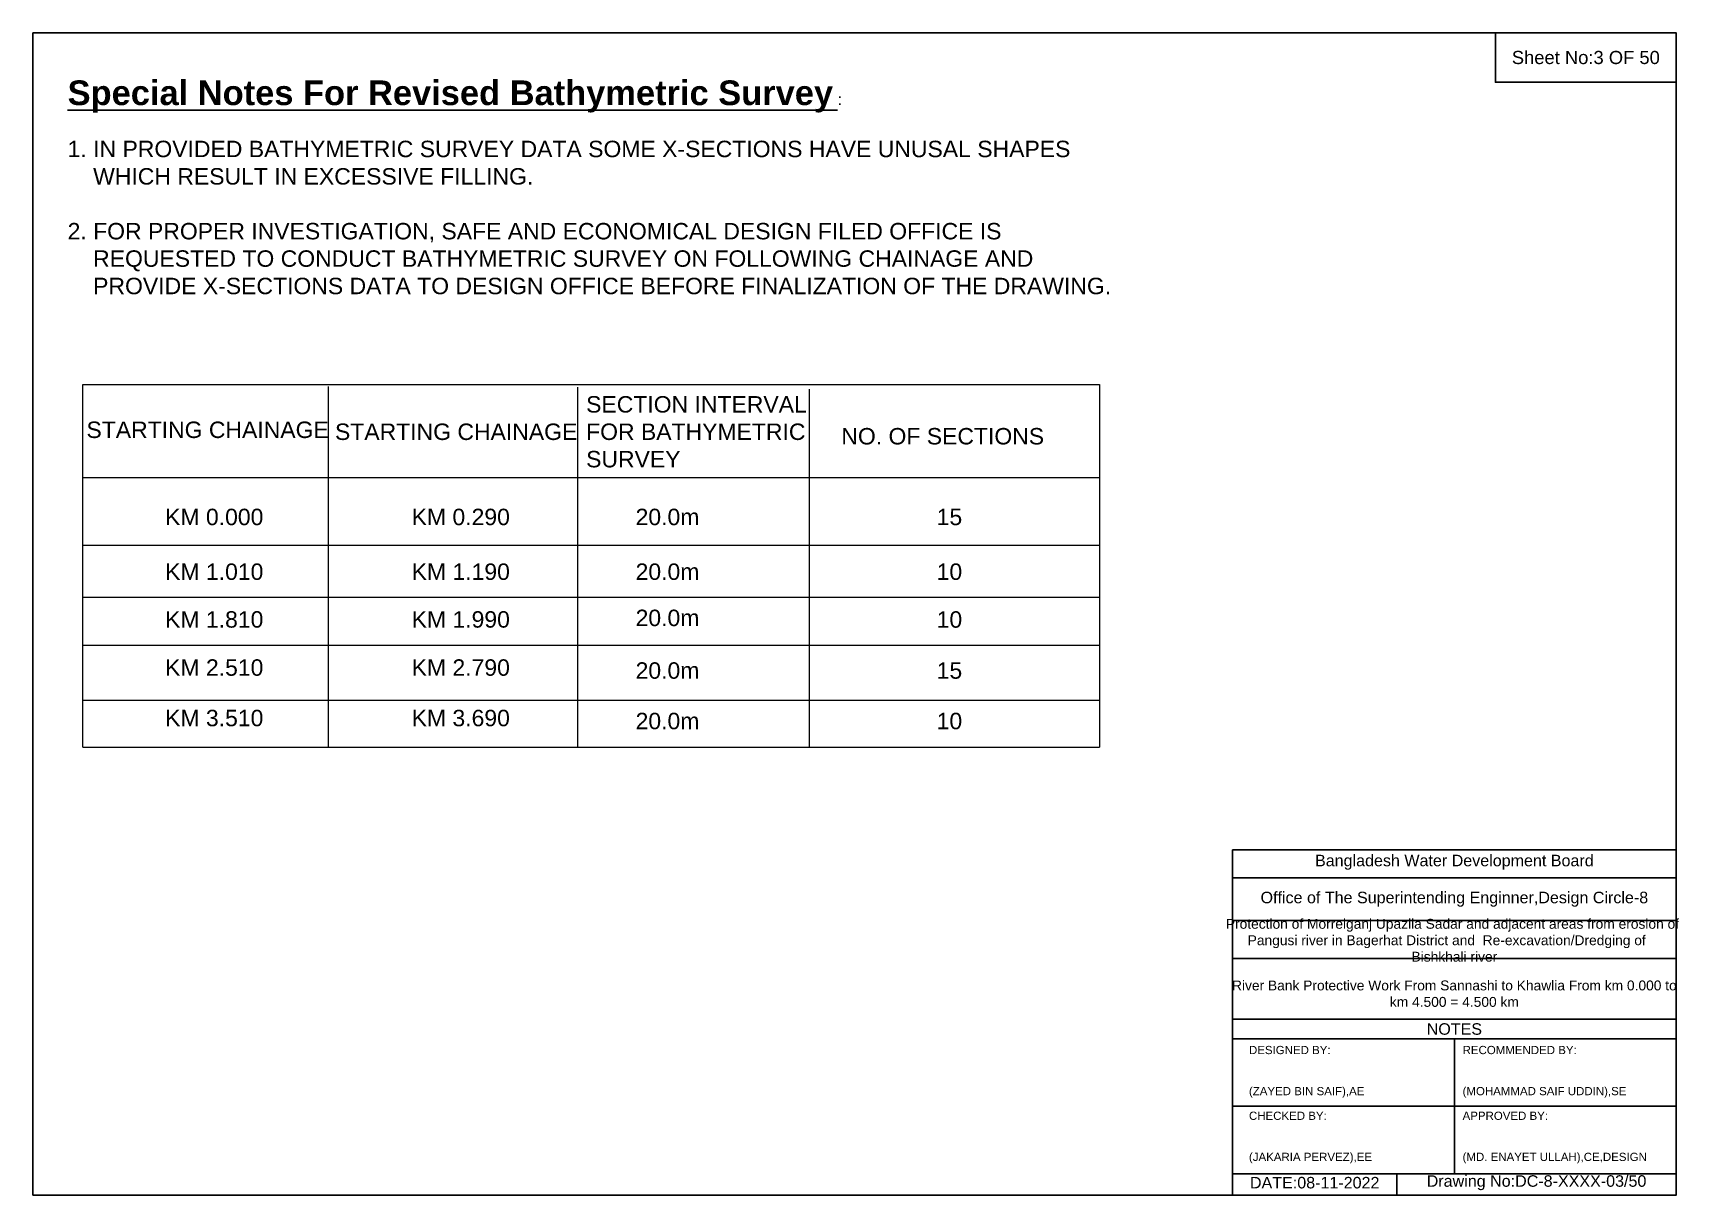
# Model space of a CAD drawing. Header units: inches. Extents: x 89000 to 1304432, y -10828 to 220529.
# Drawn here: x 139483 to 149500, y -7071 to 0 of the extents above; entities that cross this region are included whole.
import ezdxf

# ---------------------------------------------------------------- set-up
doc = ezdxf.new("R2010")
doc.units = ezdxf.units.IN
doc.header["$LTSCALE"] = 7
doc.header["$MEASUREMENT"] = 0
doc.layers.add('Cross Section Labels', color=7, linetype='Continuous', lineweight=9)
doc.styles.get("Standard").update_dxf_attribs({"font": 'arial.ttf'})

msp = doc.modelspace()

# ---------------------------------------------------------------- texts
at = {"attachment_point": 5}
for s, insert, char_height in [('Sheet No:3 OF 50', (148932.57158, -150), 80), ('Bangladesh Water Development Board', (148132.57158, -5046), 70), ('Office of The Superintending Enginner,Design Circle-8', (148132.57158, -5271), 70)]:
    msp.add_mtext(s, dxfattribs=dict(at, insert=insert, char_height=char_height))
for s, insert, char_height, width, attachment_point in [('{\\fArial|b1|i0|c0|p34;\\H2.143x;\\LSpecial Notes For Revised Bathymetric Survey} :\\P\\P{\\H1.429x;1. IN PROVIDED BATHYMETRIC SURVEY DATA SOME X-SECTIONS HAVE UNUSAL SHAPES  \\P    WHICH RESULT IN EXCESSIVE FILLING.\\P\\P2. FOR PROPER INVESTIGATION, SAFE AND ECONOMICAL DESIGN FILED OFFICE IS \\P    REQUESTED TO CONDUCT BATHYMETRIC SURVEY ON FOLLOWING CHAINAGE AND  \\P    PROVIDE X-SECTIONS DATA TO DESIGN OFFICE BEFORE FINALIZATION OF THE DRAWING.}', (139693.68682, -289.11699), 70, 6500, 1), ('SECTION INTERVAL\\PFOR BATHYMETRIC \\PSURVEY', (142849.03143, -2209.90476), 100, 6500, 1), ('STARTING CHAINAGE', (139808.35384, -2364.68466), 100, 6500, 1), ('STARTING CHAINAGE', (141320.77325, -2376.70742), 100, 6500, 1), ('NO. OF SECTIONS', (144402.11317, -2403.82052), 100, 6500, 1), ('KM 0.000', (140287.10528, -2894.88839), 100, 6500, 1), ('KM 0.290', (141787.18492, -2894.88839), 100, 6500, 1), ('20.0m', (143150.00641, -2894.88839), 100, 6500, 1), ('15', (144982.17944, -2894.88839), 100, 6500, 1), ('KM 1.010', (140287.10528, -3228.14269), 100, 6500, 1), ('KM 1.190', (141787.18492, -3228.14269), 100, 6500, 1), ('20.0m', (143150.00641, -3228.14269), 100, 6500, 1), ('10', (144982.17944, -3228.14269), 100, 6500, 1), ('KM 1.810', (140287.10528, -3518.48981), 100, 6500, 1), ('KM 1.990', (141787.18492, -3518.48981), 100, 6500, 1), ('20.0m', (143150.00641, -3509.06491), 100, 6500, 1), ('10', (144982.17944, -3518.92222), 100, 6500, 1), ('KM 2.510', (140287.10528, -3811.22113), 100, 6500, 1), ('KM 2.790', (141787.18492, -3811.22113), 100, 6500, 1), ('20.0m', (143150.00641, -3829.41636), 100, 6500, 1), ('15', (144982.17944, -3829.41636), 100, 6500, 1), ('KM 3.510', (140287.10528, -4118.44251), 100, 6500, 1), ('KM 3.690', (141787.18492, -4118.44251), 100, 6500, 1), ('20.0m', (143150.00641, -4136.63774), 100, 6500, 1), ('10', (144982.17944, -4136.63774), 100, 6500, 1), ('Protection of Morrelganj Upazila Sadar and adjacent areas from erosion of  Pangusi river in Bagerhat District and  Re-excavation/Dredging of     Bishkhali river', (148132.57158, -5521), 60, 2800, 5), ('River Bank Protective Work From Sannashi to Khawlia From km 0.000 to km 4.500 = 4.500 km', (148132.57158, -5846), 60, 2700, 5), ('NOTES', (148132.57158, -6061), 70, 2800, 5), ('DESIGNED BY:^J^J^J(ZAYED BIN SAIF),AE', (146882.57158, -6321), 50, 1400, 4), ('RECOMMENDED BY:^J^J^J(MOHAMMAD SAIF UDDIN),SE', (148182.57158, -6321), 50, 1400, 4), ('CHECKED BY:^J^J^J(JAKARIA PERVEZ),EE', (146882.57158, -6721), 50, 1400, 4), ('APPROVED BY:^J^J^J(MD. ENAYET ULLAH),CE,DESIGN', (148182.57158, -6721), 50, 1400, 4), ('DATE:08-11-2022', (147282.57158, -6996), 70, 1400, 5), ('Drawing No:DC-8-XXXX-03/50', (148632.57158, -6996), 70, 2200, 5)]:
    msp.add_mtext(s, dxfattribs=dict(insert=insert, char_height=char_height, width=width, attachment_point=attachment_point))

# ---------------------------------------------------------------- linework, layer by layer
for points in [[(139482.57158, 0), (149482.57158, 0), (149482.57158, -7071), (139482.57158, -7071)], [(148382.57158, 0), (149482.57158, 0), (149482.57158, -300), (148382.57158, -300)]]:
    msp.add_lwpolyline(points, close=True)
for points in [[(146782.57158, -7071), (146782.57158, -4971), (149482.57158, -4971)], [(146782.57158, -5141), (149482.57158, -5141)], [(146782.57158, -5401), (149482.57158, -5401)], [(146782.57158, -5631), (149482.57158, -5631)], [(146782.57158, -6001), (149482.57158, -6001)], [(146782.57158, -6121), (149482.57158, -6121)], [(148132.57158, -6121), (148132.57158, -6941)], [(146782.57158, -6531), (149482.57158, -6531)], [(146782.57158, -6941), (149482.57158, -6941)], [(147782.57158, -6941), (147782.57158, -7071)]]:
    msp.add_lwpolyline(points)
at = {"layer": 'Cross Section Labels'}
for p, q in [((139786.99118, -2138.49705), (145972.88063, -2138.49705)), ((139786.99118, -4346.55245), (139786.99118, -2138.49705)), ((141279.92876, -2150.51812), (141279.92876, -4346.55245)), ((142796.35552, -2154.52514), (142796.35552, -4346.55245)), ((144207.07461, -2167.45342), (144207.07461, -4346.55245)), ((145972.88063, -2138.49705), (145972.88063, -4346.55245)), ((139786.99118, -2705.26083), (145972.88063, -2705.26083)), ((139786.99118, -3117.55164), (145972.88063, -3117.55164)), ((139786.99118, -3433.14655), (145972.88063, -3433.14655)), ((139786.99118, -3725.87787), (145972.88063, -3725.87787)), ((139786.99118, -4060.27679), (145972.88063, -4060.27679)), ((139786.99118, -4346.55245), (145972.88063, -4346.55245))]:
    msp.add_line(p, q, dxfattribs=at)

msp.set_redraw_order([(e.dxf.handle, doc.entitydb.next_handle()) for e in msp.query("TEXT MTEXT ATTDEF DIMENSION ARC_DIMENSION")])  # texts and dimensions are drawn at this point

doc.saveas('drawing.dxf')
